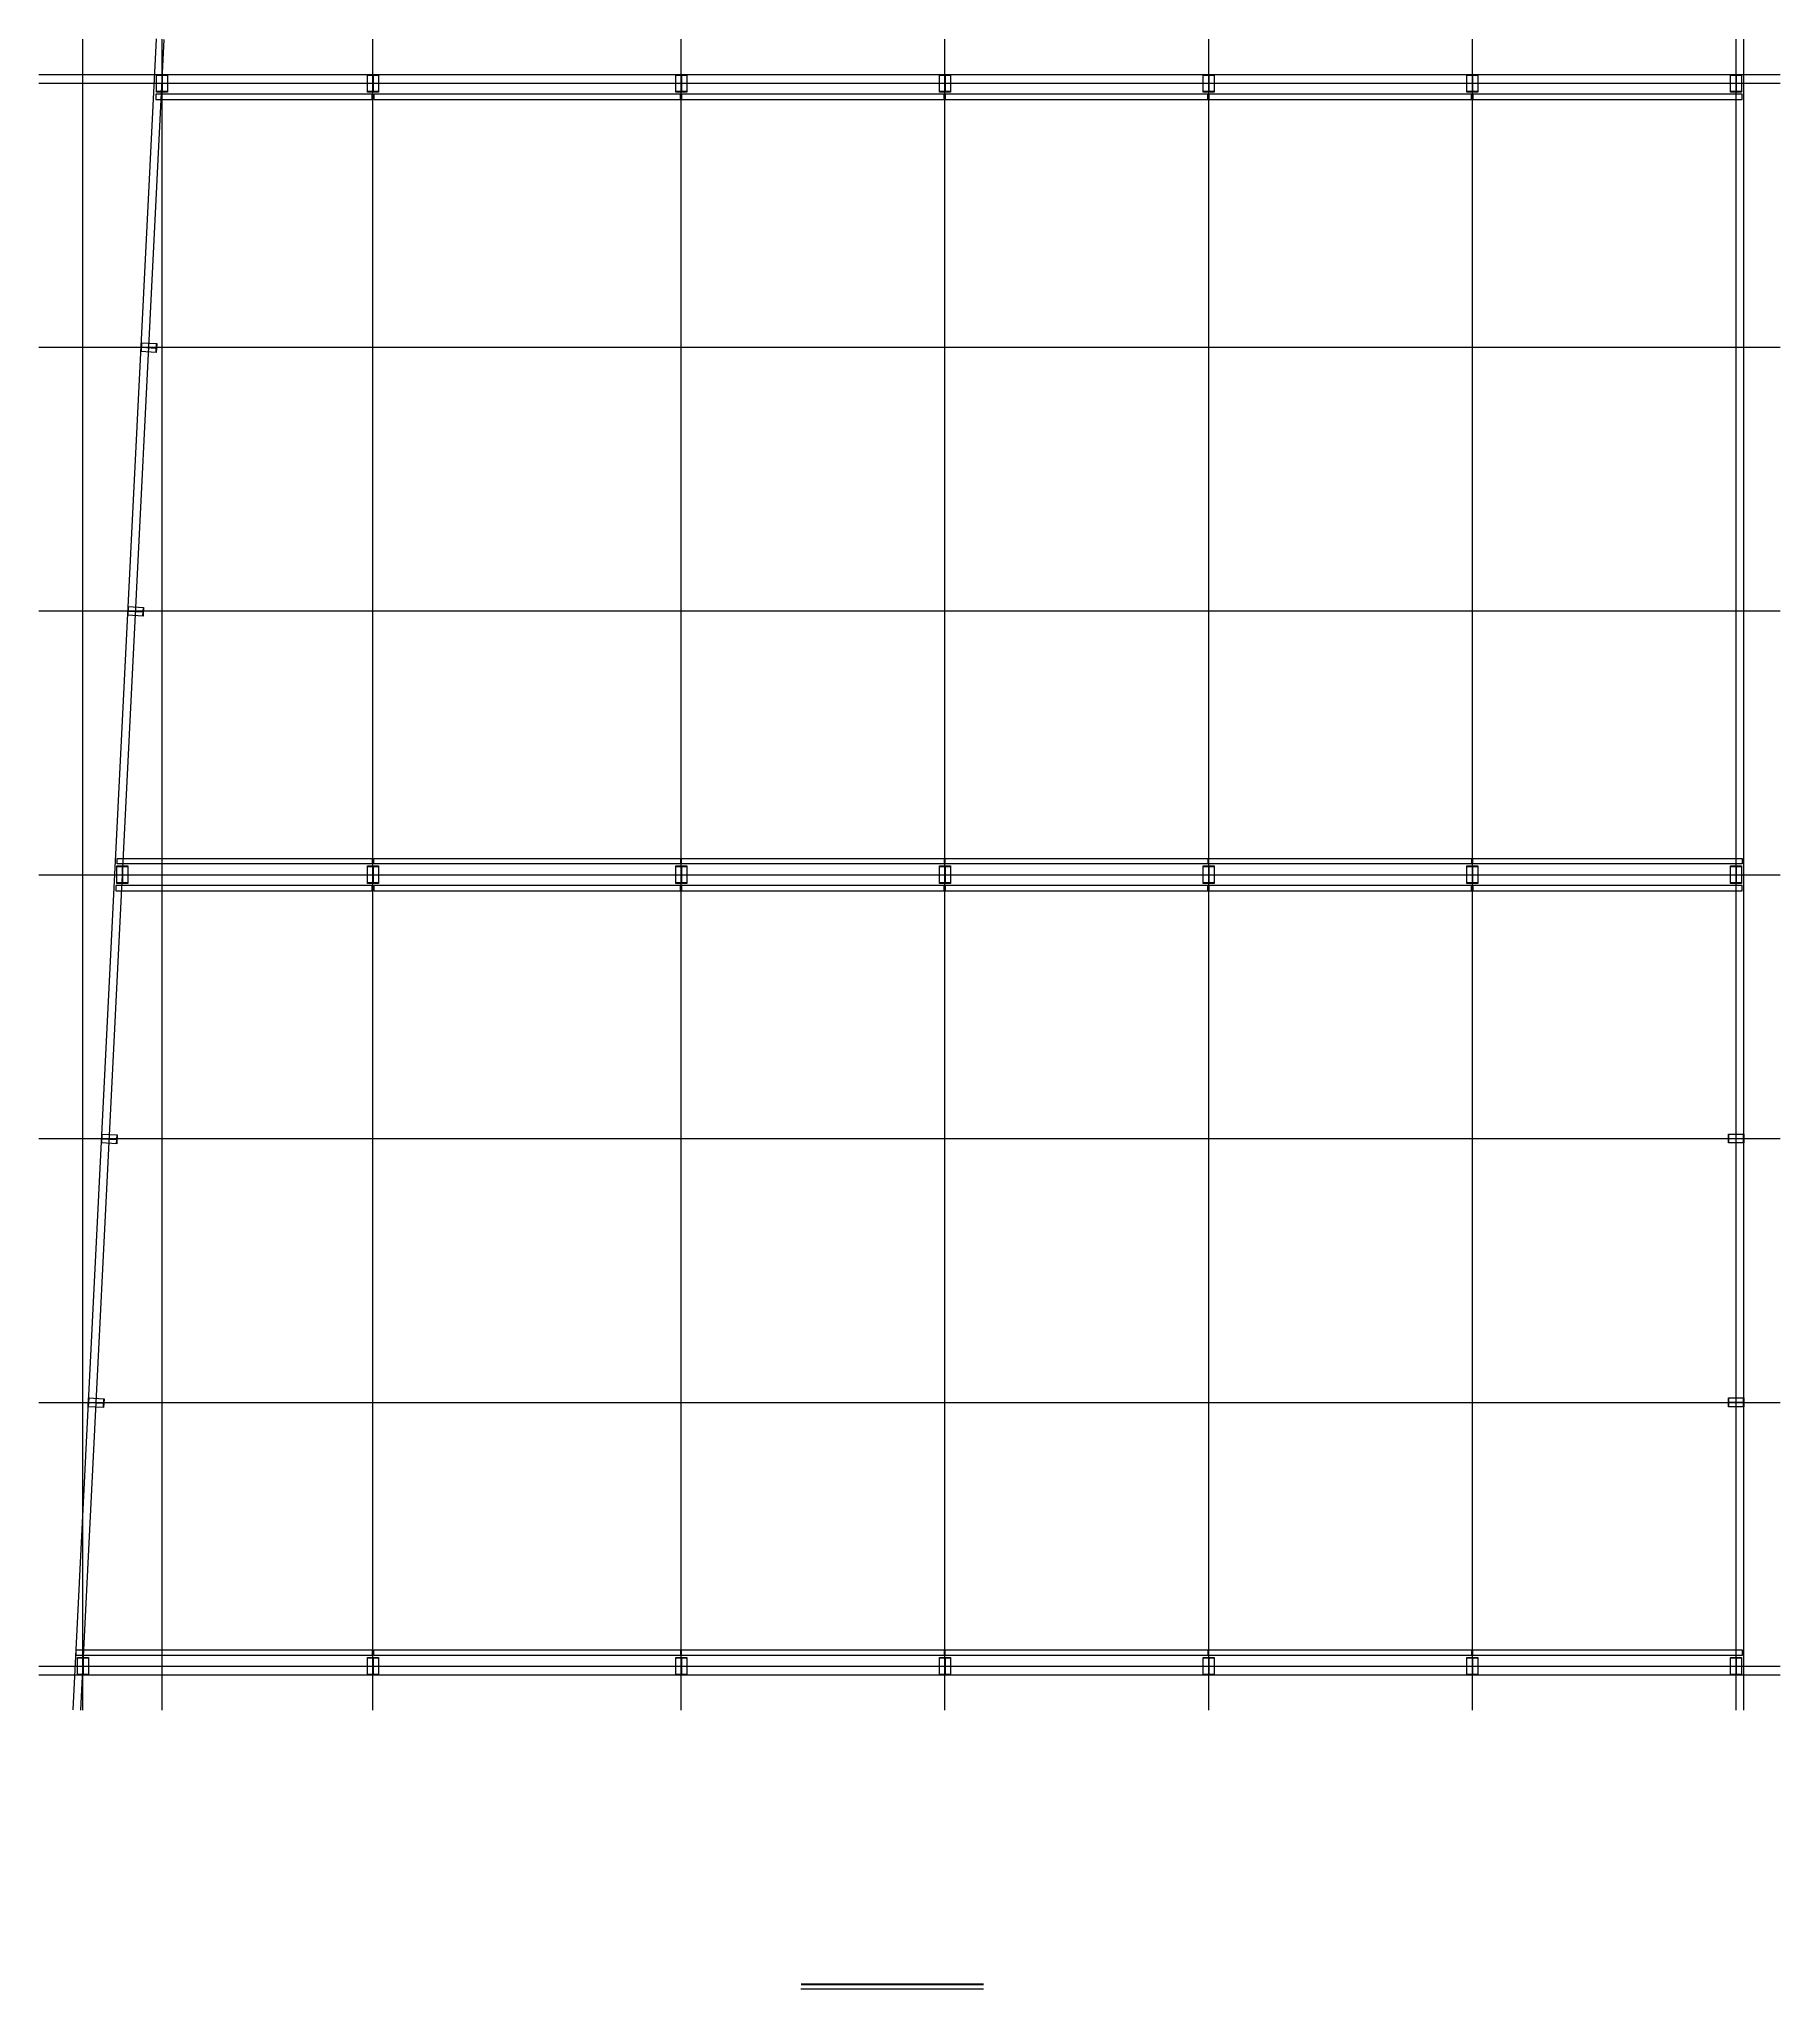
# Model space of a CAD drawing. Extents: x -125668 to 750753, y -248879 to 73241.
# Drawn here: x 179074 to 218689, y -677 to 43673 of the extents above; entities that cross this region are included whole.
import ezdxf

# ---------------------------------------------------------------- set-up
doc = ezdxf.new("R2010")
doc.units = 0
doc.header["$LTSCALE"] = 1000
doc.header["$MEASUREMENT"] = 0
for name, color, linetype in [('_TCH_MASK', 7, 'Continuous'), ('DOTE', 1, 'Continuous'), ('PUB_TITLE', 4, 'Continuous')]:
    doc.layers.add(name, color=color, linetype=linetype)
doc.styles.get("Standard").update_dxf_attribs({"font": 'gbenor.shx', "bigfont": 'gbcbig.shx'})
doc.styles.add('图框', font='')
doc.styles.get('图框').set_extended_font_data('SimSun')

# ---------------------------------------------------------------- blocks, each defined once
blk = doc.blocks.new('$titleblk$00000095')
for p, q in [((-150, 20), (-150, 0)), ((-150, 20), (0, 20)), ((-150, 15), (-75, 15)), ((-125, 20), (-125, 0)), ((-100, 20), (-100, 0)), ((-75, 20), (-75, 0)), ((-75, 20), (-75, 0)), ((-75, 15), (0, 15)), ((-50, 20), (-50, 0)), ((-25, 20), (-25, 0)), ((0, 20), (0, 0)), ((-150, 10), (-75, 10)), ((-75, 10), (0, 10)), ((-150, 5), (-75, 5)), ((-75, 5), (0, 5))]:
    blk.add_line(p, q)
at = {"width": 0.8}
for s, p in [('结   构', (-146.45, 10.91)), ('建   筑', (-146.45, 15.65)), ('给 排 水', (-71.03, 10.9)), ('暖  通', (-70.35, 15.73)), ('电   气', (-146.45, 5.65)), ('工   艺', (-70.35, 6.13)), ('通   讯', (-146.45, 0.88)), ('自   控', (-70.35, 1.24))]:
    blk.add_text(s, height=3.509, dxfattribs=at).set_placement(p)
blk = doc.blocks.new('新块')
for p, q in [((-8240, 400), (-8240, 1000)), ((-7780, 400), (-7780, 1000)), ((-6760, 400), (-6760, 1000)), ((-6300, 400), (-6300, 1000)), ((-5200, 400), (-5200, 1000)), ((-3440, 400), (-3440, 1000)), ((-1720, 400), (-1720, 1000)), ((-920, 400), (-920, 1000)), ((-400, 400), (-400, 1000)), ((-5840, 800), (-8800, 800)), ((-5840, 600), (-8800, 600)), ((-5840, 700), (-3840, 700)), ((-2160, 700), (-1280, 700)), ((-400, 800), (-1280, 800)), ((-400, 600), (-1280, 600))]:
    blk.add_line(p, q)
for points, const_width in [([(-11880, 400), (-11880, 1000), (-400, 1000)], 32), ([(-8800, 400), (-8800, 1000)], 20), ([(-7320, 400), (-7320, 1000)], 20), ([(-5840, 400), (-5840, 1000)], 20), ([(-3840, 400), (-3840, 1000)], 20), ([(-2160, 400), (-2160, 1000)], 20), ([(-1280, 400), (-1280, 1000)], 20)]:
    blk.add_lwpolyline(points, dxfattribs=dict(const_width=const_width))
at = {"layer": 'PUB_TITLE'}
blk.add_lwpolyline([(-47560, 0), (0, 0), (0, 33640), (-47560, 33640)], close=True, dxfattribs=at)
at = {"layer": 'PUB_TITLE', "const_width": 40}
blk.add_lwpolyline([(-46560, 400), (-400, 400), (-400, 33240), (-46560, 33240)], close=True, dxfattribs=at)
at = {"layer": 'PUB_TITLE', "const_width": 32}
blk.add_lwpolyline([(-400, 1000), (-46560, 1000)], dxfattribs=at)
at = {"layer": 'PUB_TITLE', "xscale": 40, "yscale": 40, "zscale": 40, "rotation": 90}
blk.add_blockref('$titleblk$00000095', (-46560, 33240), dxfattribs=at)
at = {"style": '图框', "width": 0.8}
for s, height, p in [('审    定', 80, (-8701, 854)), ('校    对', 80, (-7217, 851)), ('工程名称', 80, (-5712, 794)), ('图纸', 80, (-3732, 778)), ('工程编号', 80, (-2112, 803)), ('阶 段', 80, (-1205, 851)), ('安徽乾坤建材科技有限公司', 160, (-11315, 604)), ('审    核', 80, (-8702, 659)), ('设计负责人', 80, (-7265, 659)), ('项目名称', 80, (-5712, 494)), ('名称', 80, (-3732, 498)), ('图   号', 80, (-2098, 504)), ('日 期', 80, (-1212, 659)), ('项目负责人', 80, (-8739, 457)), ('设 计 人', 80, (-7213, 457)), ('比 例', 80, (-1211, 457))]:
    blk.add_text(s, height=height, dxfattribs=at).set_placement(p)
for tag, p in [('审定人', (-8147, 838)), ('校对', (-6621, 837)), ('工程名称', (-5026, 781)), ('阶段', (-810, 832)), ('项目负责人', (-8228, 444)), ('审核人', (-8147, 641)), ('设计负责人', (-6745, 649)), ('设计人', (-6659, 447)), ('项目名称', (-5026, 479)), ('图名', (-3347, 649)), ('图号', (-1657, 502)), ('日期', (-905, 632)), ('比例', (-810, 446))]:
    blk.add_attdef(tag, p, '', height=120)

msp = doc.modelspace()

# ---------------------------------------------------------------- linework, layer by layer
for p, q in [((181749.3, 42866), (181999.3, 42866)), ((181749.3, 42466), (181749.3, 42866)), ((181749.3, 42854), (181999.3, 42854)), ((181870.3, 42854), (181870.3, 42478)), ((181878.3, 42854), (181878.3, 42478)), ((181999.3, 42866), (181999.3, 42466)), ((186549.3, 42866), (186799.3, 42866)), ((186549.3, 42466), (186549.3, 42866)), ((186549.3, 42854), (186799.3, 42854)), ((186670.3, 42854), (186670.3, 42478)), ((186678.3, 42854), (186678.3, 42478)), ((186799.3, 42866), (186799.3, 42466)), ((193564.3, 42866), (193814.3, 42866)), ((193564.3, 42466), (193564.3, 42866)), ((193564.3, 42854), (193814.3, 42854)), ((193685.3, 42854), (193685.3, 42478)), ((193693.3, 42854), (193693.3, 42478)), ((193814.3, 42866), (193814.3, 42466)), ((199564.3, 42866), (199814.3, 42866)), ((199564.3, 42466), (199564.3, 42866)), ((199564.3, 42854), (199814.3, 42854)), ((199685.3, 42854), (199685.3, 42478)), ((199693.3, 42854), (199693.3, 42478)), ((199814.3, 42866), (199814.3, 42466)), ((205564.3, 42866), (205814.3, 42866)), ((205564.3, 42466), (205564.3, 42866)), ((205564.3, 42854), (205814.3, 42854)), ((205685.3, 42854), (205685.3, 42478)), ((205693.3, 42854), (205693.3, 42478)), ((205814.3, 42866), (205814.3, 42466)), ((211564.3, 42866), (211814.3, 42866)), ((211564.3, 42466), (211564.3, 42866)), ((211564.3, 42854), (211814.3, 42854)), ((211685.3, 42854), (211685.3, 42478)), ((211693.3, 42854), (211693.3, 42478)), ((211814.3, 42866), (211814.3, 42466)), ((217564.3, 42866), (217814.3, 42866)), ((217564.3, 42466), (217564.3, 42866)), ((217564.3, 42854), (217814.3, 42854)), ((217685.3, 42854), (217685.3, 42478)), ((217693.3, 42854), (217693.3, 42478)), ((217814.3, 42866), (217814.3, 42466)), ((181999.3, 42478), (181749.3, 42478)), ((181999.3, 42466), (181749.3, 42466)), ((186799.3, 42478), (186549.3, 42478)), ((186799.3, 42466), (186549.3, 42466)), ((193814.3, 42478), (193564.3, 42478)), ((193814.3, 42466), (193564.3, 42466)), ((199814.3, 42478), (199564.3, 42478)), ((199814.3, 42466), (199564.3, 42466)), ((205814.3, 42478), (205564.3, 42478)), ((205814.3, 42466), (205564.3, 42466)), ((211814.3, 42478), (211564.3, 42478)), ((211814.3, 42466), (211564.3, 42466)), ((217814.3, 42478), (217564.3, 42478)), ((217814.3, 42466), (217564.3, 42466)), ((181393.9, 36566.1), (181404.8, 36765.8)), ((181743.3, 36547), (181393.9, 36566.1)), ((181403.9, 36565.6), (181414.8, 36765.3)), ((181404.8, 36765.8), (181754.3, 36746.7)), ((181409.2, 36662.5), (181738.7, 36644.4)), ((181409.5, 36668.4), (181739, 36650.4)), ((181744.3, 36747.3), (181733.4, 36547.6)), ((181754.3, 36746.7), (181743.3, 36547)), ((181093.9, 30566.1), (181104.8, 30765.8)), ((181103.9, 30565.6), (181114.8, 30765.3)), ((181104.8, 30765.8), (181454.3, 30746.7)), ((181109.2, 30662.5), (181438.7, 30644.4)), ((181109.5, 30668.4), (181439, 30650.4)), ((181444.3, 30747.3), (181433.4, 30547.6)), ((181454.3, 30746.7), (181443.3, 30547)), ((181443.3, 30547), (181093.9, 30566.1)), ((180849.3, 24866), (181099.3, 24866)), ((180849.3, 24466), (180849.3, 24866)), ((180849.3, 24854), (181099.3, 24854)), ((180970.3, 24854), (180970.3, 24478)), ((180978.3, 24854), (180978.3, 24478)), ((181099.3, 24866), (181099.3, 24466)), ((186549.3, 24866), (186799.3, 24866)), ((186549.3, 24466), (186549.3, 24866)), ((186549.3, 24854), (186799.3, 24854)), ((186670.3, 24854), (186670.3, 24478)), ((186678.3, 24854), (186678.3, 24478)), ((186799.3, 24866), (186799.3, 24466)), ((193564.3, 24866), (193814.3, 24866)), ((193564.3, 24466), (193564.3, 24866)), ((193564.3, 24854), (193814.3, 24854)), ((193685.3, 24854), (193685.3, 24478)), ((193693.3, 24854), (193693.3, 24478)), ((193814.3, 24866), (193814.3, 24466)), ((199564.3, 24866), (199814.3, 24866)), ((199564.3, 24466), (199564.3, 24866)), ((199564.3, 24854), (199814.3, 24854)), ((199685.3, 24854), (199685.3, 24478)), ((199693.3, 24854), (199693.3, 24478)), ((199814.3, 24866), (199814.3, 24466)), ((205564.3, 24866), (205814.3, 24866)), ((205564.3, 24466), (205564.3, 24866)), ((205564.3, 24854), (205814.3, 24854)), ((205685.3, 24854), (205685.3, 24478)), ((205693.3, 24854), (205693.3, 24478)), ((205814.3, 24866), (205814.3, 24466)), ((211564.3, 24866), (211814.3, 24866)), ((211564.3, 24466), (211564.3, 24866)), ((211564.3, 24854), (211814.3, 24854)), ((211685.3, 24854), (211685.3, 24478)), ((211693.3, 24854), (211693.3, 24478)), ((211814.3, 24866), (211814.3, 24466)), ((217564.3, 24866), (217814.3, 24866)), ((217564.3, 24466), (217564.3, 24866)), ((217564.3, 24854), (217814.3, 24854)), ((217685.3, 24854), (217685.3, 24478)), ((217693.3, 24854), (217693.3, 24478)), ((217814.3, 24866), (217814.3, 24466)), ((181099.3, 24478), (180849.3, 24478)), ((181099.3, 24466), (180849.3, 24466)), ((186799.3, 24478), (186549.3, 24478)), ((186799.3, 24466), (186549.3, 24466)), ((193814.3, 24478), (193564.3, 24478)), ((193814.3, 24466), (193564.3, 24466)), ((199814.3, 24478), (199564.3, 24478)), ((199814.3, 24466), (199564.3, 24466)), ((205814.3, 24478), (205564.3, 24478)), ((205814.3, 24466), (205564.3, 24466)), ((211814.3, 24478), (211564.3, 24478)), ((211814.3, 24466), (211564.3, 24466)), ((217814.3, 24478), (217564.3, 24478)), ((217814.3, 24466), (217564.3, 24466)), ((180493.9, 18566.1), (180504.8, 18765.8)), ((180503.9, 18565.6), (180514.8, 18765.3)), ((180504.8, 18765.8), (180854.3, 18746.7)), ((180509.2, 18662.5), (180838.7, 18644.4)), ((180509.5, 18668.4), (180839, 18650.4)), ((180844.3, 18747.3), (180833.4, 18547.6)), ((180854.3, 18746.7), (180843.3, 18547)), ((217514.3, 18766), (217864.3, 18766)), ((217514.3, 18566), (217514.3, 18766)), ((217524.3, 18566), (217524.3, 18766)), ((217524.3, 18669), (217854.3, 18669)), ((217524.3, 18663), (217854.3, 18663)), ((217854.3, 18766), (217854.3, 18566)), ((217864.3, 18766), (217864.3, 18566)), ((180843.3, 18547), (180493.9, 18566.1)), ((217864.3, 18566), (217514.3, 18566)), ((180193.9, 12566.2), (180204.8, 12765.9)), ((180543.3, 12547), (180193.9, 12566.2)), ((180203.9, 12565.6), (180214.8, 12765.3)), ((180204.8, 12765.9), (180554.3, 12746.7)), ((180209.2, 12662.5), (180538.7, 12644.4)), ((180209.5, 12668.5), (180539, 12650.4)), ((180544.3, 12747.3), (180533.4, 12547.6)), ((180554.3, 12746.7), (180543.3, 12547)), ((217514.3, 12766), (217864.3, 12766)), ((217514.3, 12566), (217514.3, 12766)), ((217864.3, 12566), (217514.3, 12566)), ((217524.3, 12566), (217524.3, 12766)), ((217524.3, 12669), (217854.3, 12669)), ((217524.3, 12663), (217854.3, 12663)), ((217854.3, 12766), (217854.3, 12566)), ((217864.3, 12766), (217864.3, 12566)), ((179949.3, 6866), (180199.3, 6866)), ((179949.3, 6466), (179949.3, 6866)), ((179949.3, 6854), (180199.3, 6854)), ((180070.3, 6854), (180070.3, 6478)), ((180078.3, 6854), (180078.3, 6478)), ((180199.3, 6866), (180199.3, 6466)), ((186549.3, 6866), (186799.3, 6866)), ((186549.3, 6466), (186549.3, 6866)), ((186549.3, 6854), (186799.3, 6854)), ((186670.3, 6854), (186670.3, 6478)), ((186678.3, 6854), (186678.3, 6478)), ((186799.3, 6866), (186799.3, 6466)), ((193564.3, 6866), (193814.3, 6866)), ((193564.3, 6466), (193564.3, 6866)), ((193564.3, 6854), (193814.3, 6854)), ((193685.3, 6854), (193685.3, 6478)), ((193693.3, 6854), (193693.3, 6478)), ((193814.3, 6866), (193814.3, 6466)), ((199564.3, 6866), (199814.3, 6866)), ((199564.3, 6466), (199564.3, 6866)), ((199564.3, 6854), (199814.3, 6854)), ((199685.3, 6854), (199685.3, 6478)), ((199693.3, 6854), (199693.3, 6478)), ((199814.3, 6866), (199814.3, 6466)), ((205564.3, 6866), (205814.3, 6866)), ((205564.3, 6466), (205564.3, 6866)), ((205564.3, 6854), (205814.3, 6854)), ((205685.3, 6854), (205685.3, 6478)), ((205693.3, 6854), (205693.3, 6478)), ((205814.3, 6866), (205814.3, 6466)), ((211564.3, 6866), (211814.3, 6866)), ((211564.3, 6466), (211564.3, 6866)), ((211564.3, 6854), (211814.3, 6854)), ((211685.3, 6854), (211685.3, 6478)), ((211693.3, 6854), (211693.3, 6478)), ((211814.3, 6866), (211814.3, 6466)), ((217564.3, 6866), (217814.3, 6866)), ((217564.3, 6466), (217564.3, 6866)), ((217564.3, 6854), (217814.3, 6854)), ((217685.3, 6854), (217685.3, 6478)), ((217693.3, 6854), (217693.3, 6478)), ((217814.3, 6866), (217814.3, 6466)), ((180199.3, 6478), (179949.3, 6478)), ((180199.3, 6466), (179949.3, 6466)), ((186799.3, 6478), (186549.3, 6478)), ((186799.3, 6466), (186549.3, 6466)), ((193814.3, 6478), (193564.3, 6478)), ((193814.3, 6466), (193564.3, 6466)), ((199814.3, 6478), (199564.3, 6478)), ((199814.3, 6466), (199564.3, 6466)), ((205814.3, 6478), (205564.3, 6478)), ((205814.3, 6466), (205564.3, 6466)), ((211814.3, 6478), (211564.3, 6478)), ((211814.3, 6466), (211564.3, 6466)), ((217814.3, 6478), (217564.3, 6478)), ((217814.3, 6466), (217564.3, 6466)), ((200569.3, -677), (196411.7, -677))]:
    msp.add_line(p, q)
for points in [[(181729.8, 42297.1), (186655.9, 42297.1), (186655.9, 42420.8), (181729.8, 42420.8)], [(186694.5, 42297.1), (193670.9, 42297.1), (193670.9, 42420.8), (186694.5, 42420.8)], [(193696.5, 42297.1), (199670.9, 42297.1), (199670.9, 42420.8), (193696.5, 42420.8)], [(199696.5, 42297.1), (205670.9, 42297.1), (205670.9, 42420.8), (199696.5, 42420.8)], [(205696.5, 42297.1), (211670.9, 42297.1), (211670.9, 42420.8), (205696.5, 42420.8)], [(211696.5, 42297.1), (217825.4, 42297.1), (217825.4, 42420.8), (211696.5, 42420.8)], [(180852.2, 25034.9), (186655.9, 25034.9), (186655.9, 24911.2), (180852.2, 24911.2)], [(186694.5, 25034.9), (193670.9, 25034.9), (193670.9, 24911.2), (186694.5, 24911.2)], [(193696.5, 25034.9), (199670.9, 25034.9), (199670.9, 24911.2), (193696.5, 24911.2)], [(199696.5, 25034.9), (205670.9, 25034.9), (205670.9, 24911.2), (199696.5, 24911.2)], [(205696.5, 25034.9), (211670.9, 25034.9), (211670.9, 24911.2), (205696.5, 24911.2)], [(211696.5, 25034.9), (217825.4, 25034.9), (217825.4, 24911.2), (211696.5, 24911.2)], [(180819.9, 24297.1), (186655.9, 24297.1), (186655.9, 24420.8), (180819.9, 24420.8)], [(186694.5, 24297.1), (193670.9, 24297.1), (193670.9, 24420.8), (186694.5, 24420.8)], [(193696.5, 24297.1), (199670.9, 24297.1), (199670.9, 24420.8), (193696.5, 24420.8)], [(199696.5, 24297.1), (205670.9, 24297.1), (205670.9, 24420.8), (199696.5, 24420.8)], [(205696.5, 24297.1), (211670.9, 24297.1), (211670.9, 24420.8), (205696.5, 24420.8)], [(211696.5, 24297.1), (217825.4, 24297.1), (217825.4, 24420.8), (211696.5, 24420.8)], [(179917.6, 7034.9), (186655.9, 7034.9), (186655.9, 6911.2), (179917.6, 6911.2)], [(186694.5, 7034.9), (193670.9, 7034.9), (193670.9, 6911.2), (186694.5, 6911.2)], [(193696.5, 7034.9), (199670.9, 7034.9), (199670.9, 6911.2), (193696.5, 6911.2)], [(199696.5, 7034.9), (205670.9, 7034.9), (205670.9, 6911.2), (199696.5, 6911.2)], [(205696.5, 7034.9), (211670.9, 7034.9), (211670.9, 6911.2), (205696.5, 6911.2)], [(211696.5, 7034.9), (217825.4, 7034.9), (217825.4, 6911.2), (211696.5, 6911.2)]]:
    msp.add_lwpolyline(points, close=True)
at = {"const_width": 50}
msp.add_lwpolyline([(196411.7, -569.7), (200569.3, -569.7)], dxfattribs=at)
at = {"layer": 'DOTE'}
for p, q in [((179849.6, 5676), (181749.5, 43673.5)), ((180024.4, 5667.3), (181924.3, 43664.8)), ((180074.3, 5666), (180074.3, 43666)), ((181874.3, 5666), (181874.3, 43666)), ((186674.3, 5666), (186674.3, 43666)), ((193689.3, 5666), (193689.3, 43666)), ((199689.3, 5666), (199689.3, 43666)), ((205689.3, 5666), (205689.3, 43666)), ((211689.3, 5666), (211689.3, 43666)), ((217689.3, 5666), (217689.3, 43666)), ((217864.3, 5666), (217864.3, 43666)), ((179074.3, 42866), (218689.3, 42866)), ((179074.3, 42666), (218689.3, 42666)), ((179074.3, 36666), (218689.3, 36666)), ((179074.3, 30666), (218689.3, 30666)), ((179074.3, 24666), (218689.3, 24666)), ((179074.3, 18666), (218689.3, 18666)), ((179074.3, 12666), (218689.3, 12666)), ((179074.3, 6666), (218689.3, 6666)), ((179074.3, 6466), (218689.3, 6466))]:
    msp.add_line(p, q, dxfattribs=at)

# ---------------------------------------------------------------- block references
at = {"layer": '_TCH_MASK', "color": 0, "lineweight": 15, "xscale": 1.587037197983591, "yscale": 1.587037197733252, "zscale": 1.587037197782295}
msp.add_blockref('新块', (236658.7, -3259.8), dxfattribs=at)

doc.saveas('drawing.dxf')
